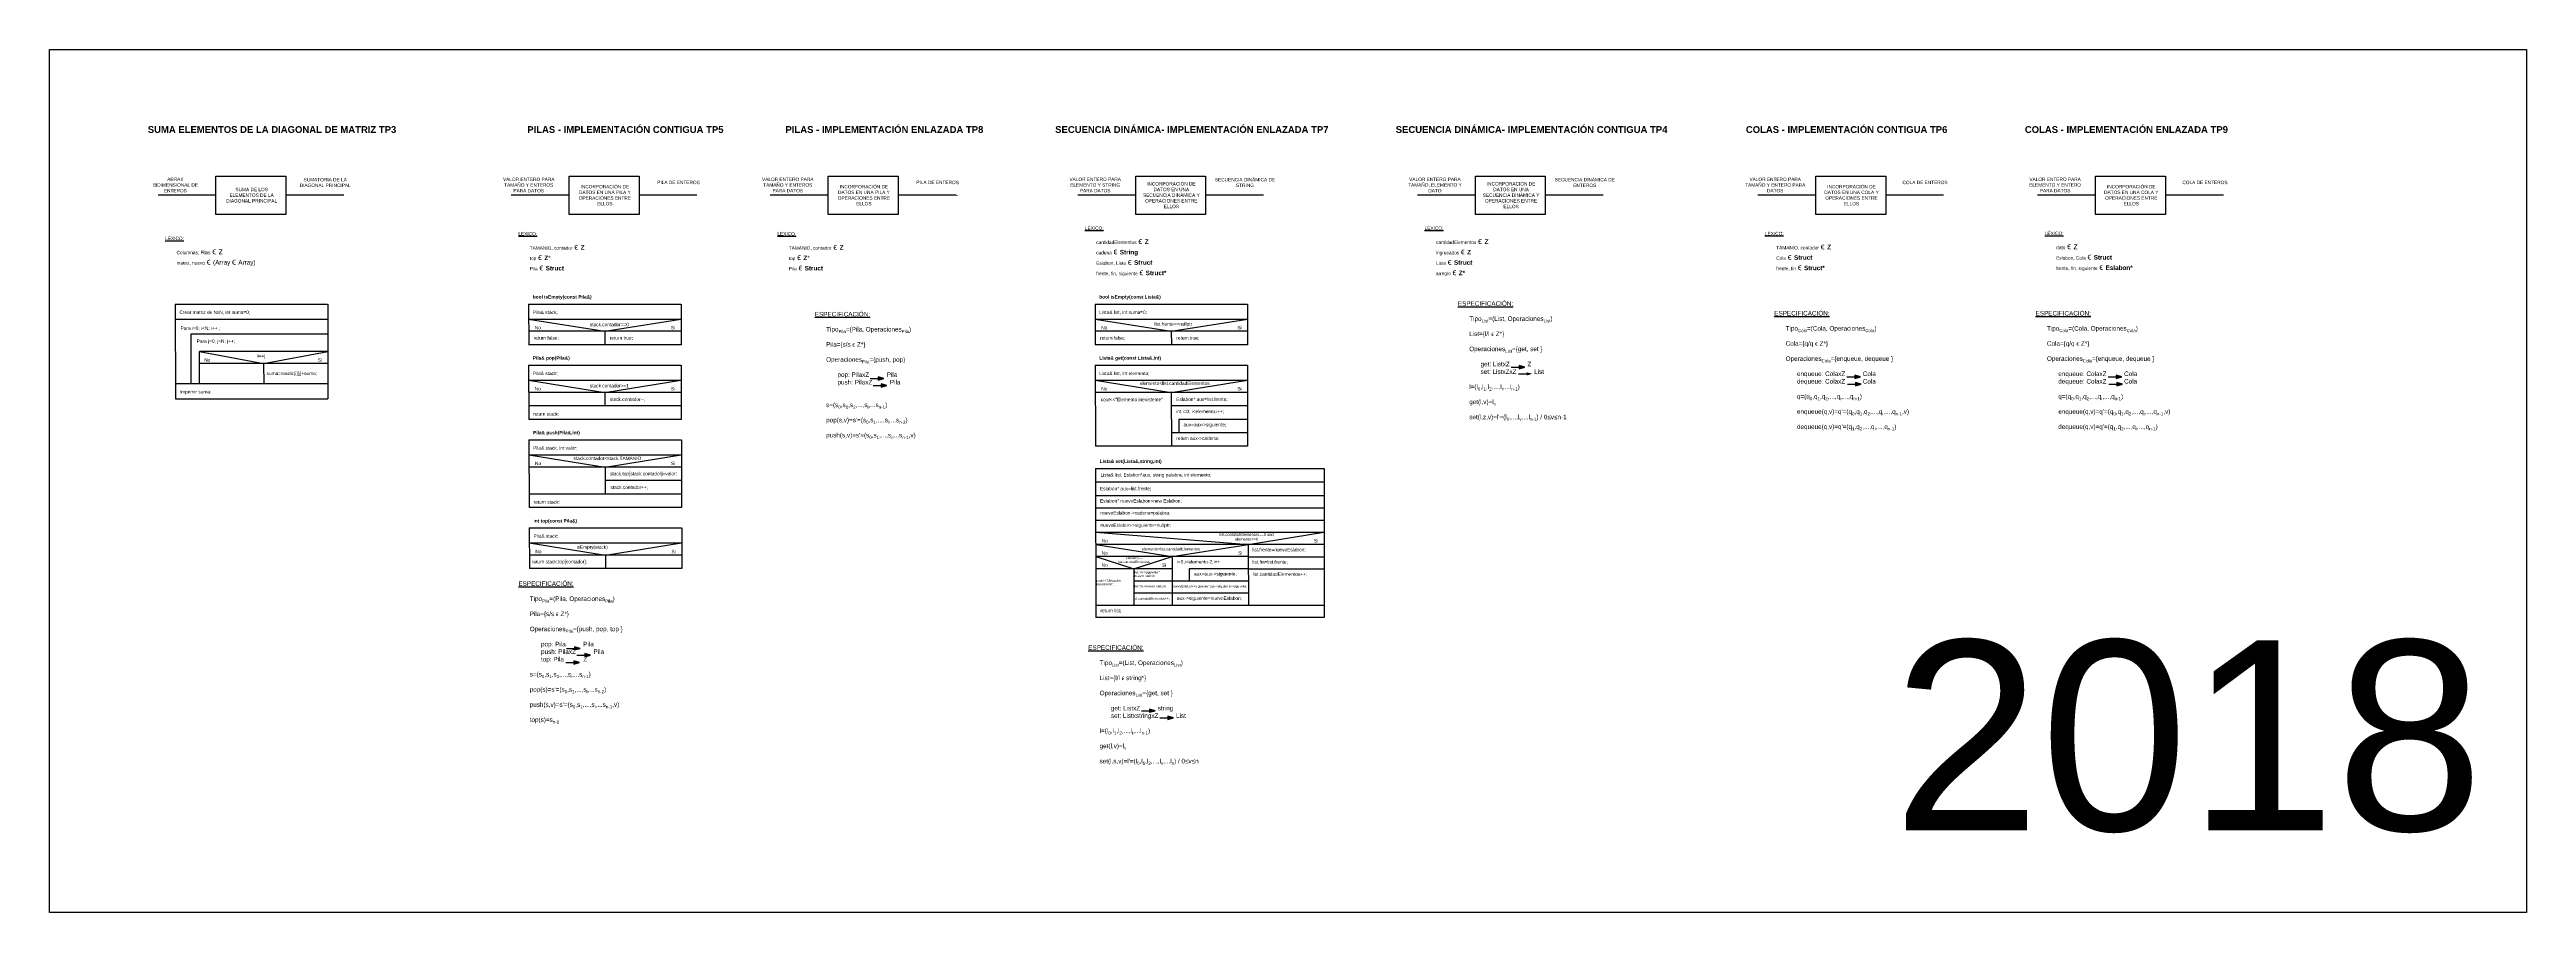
# Model space of a CAD drawing. Header units: millimetres. Extents: x 9955 to 14518, y 1647 to 2409.
# Drawn here: x 9955 to 12141, y 1647 to 2409 of the extents above; entities that cross this region are included whole.
import ezdxf

# ---------------------------------------------------------------- set-up
doc = ezdxf.new("R2010")
doc.units = ezdxf.units.MM
doc.styles.get("Standard").update_dxf_attribs({"font": 'arial.ttf'})

msp = doc.modelspace()

# ---------------------------------------------------------------- hatches: boundary and pattern name
h = msp.add_hatch(color=256)
h.dxf.hatch_style = 1
h.paths.add_polyline_path([(11251.6, 2129.6), (11251.6, 2126.7), (11256.7, 2128.2)])
h = msp.add_hatch(color=256)
h.dxf.hatch_style = 1
h.paths.add_polyline_path([(11258.2, 2123.7), (11258.2, 2120.8), (11263.2, 2122.3)])
h = msp.add_hatch(color=256)
h.dxf.hatch_style = 1
h.paths.add_polyline_path([(11547.8, 2121.1), (11547.8, 2118.2), (11552.8, 2119.6)])
h = msp.add_hatch(color=256)
h.dxf.hatch_style = 1
h.paths.add_polyline_path([(11778.4, 2121.1), (11778.4, 2118.2), (11783.4, 2119.6)])
h = msp.add_hatch(color=256)
h.dxf.hatch_style = 1
h.paths.add_polyline_path([(10685.9, 2119.5), (10685.9, 2116.6), (10691, 2118.1)])
h = msp.add_hatch(color=256)
h.dxf.hatch_style = 1
h.paths.add_polyline_path([(10688.6, 2113.5), (10688.6, 2110.6), (10693.6, 2112)])
h = msp.add_hatch(color=256)
h.dxf.hatch_style = 1
h.paths.add_polyline_path([(11548.4, 2114.7), (11548.4, 2111.8), (11553.5, 2113.2)])
h = msp.add_hatch(color=256)
h.dxf.hatch_style = 1
h.paths.add_polyline_path([(11779, 2114.7), (11779, 2111.8), (11784.1, 2113.2)])
h = msp.add_hatch(color=256)
h.dxf.hatch_style = 1
h.paths.add_polyline_path([(10418.1, 1881.3), (10418.1, 1878.5), (10423.1, 1879.9)])
h = msp.add_hatch(color=256)
h.dxf.hatch_style = 1
h.paths.add_polyline_path([(10417.5, 1868.9), (10417.5, 1866.1), (10422.5, 1867.5)])
h = msp.add_hatch(color=256)
h.dxf.hatch_style = 1
h.paths.add_polyline_path([(10427, 1875.3), (10427, 1872.4), (10432.1, 1873.8)])
h = msp.add_hatch(color=256)
h.dxf.hatch_style = 1
h.paths.add_polyline_path([(10925.5, 1826.4), (10925.5, 1823.5), (10930.5, 1824.9)])
h = msp.add_hatch(color=256)
h.dxf.hatch_style = 1
h.paths.add_polyline_path([(10941.6, 1820.1), (10941.6, 1817.2), (10946.6, 1818.6)])

# ---------------------------------------------------------------- linework, layer by layer
for p, q in [((10101.6, 2279.9), (10050.5, 2279.9)), ((10214.4, 2279.9), (10163.3, 2279.9)), ((10163.3, 2279.9), (10163.3, 2269)), ((10413.3, 2279.9), (10362.2, 2279.9)), ((10526.1, 2279.9), (10475, 2279.9)), ((10475, 2279.9), (10475, 2269)), ((10641.9, 2279.9), (10590.8, 2279.9)), ((10754.7, 2279.9), (10703.6, 2279.9)), ((10703.6, 2279.9), (10703.6, 2269)), ((10913.3, 2279.9), (10862.1, 2279.9)), ((11026.1, 2279.9), (10974.9, 2279.9)), ((10974.9, 2279.9), (10974.9, 2269)), ((11213, 2279.9), (11161.9, 2279.9)), ((11325.8, 2279.9), (11274.7, 2279.9)), ((11274.7, 2279.9), (11274.7, 2269)), ((11513.4, 2279.9), (11462.3, 2279.9)), ((11626.2, 2279.9), (11575.1, 2279.9)), ((11575.1, 2279.9), (11575.1, 2269)), ((11760.3, 2279.9), (11709.2, 2279.9)), ((11873.1, 2279.9), (11822, 2279.9)), ((11822, 2279.9), (11822, 2269)), ((10065.7, 2183.9), (10200.1, 2183.9)), ((10065.7, 2183.9), (10066, 2100.2)), ((10065.7, 2170.6), (10200.1, 2170.6)), ((10200.4, 2183.9), (10200.4, 2100.2)), ((10377.5, 2183.9), (10511.8, 2183.9)), ((10377.5, 2183.9), (10377.6, 2148)), ((10377.5, 2170.6), (10511.8, 2170.6)), ((10377.5, 2170.6), (10444.7, 2159.9)), ((10444.7, 2159.9), (10511.8, 2170.6)), ((10512.1, 2183.9), (10512.1, 2148)), ((10877.4, 2183.9), (11011.8, 2183.9)), ((10877.4, 2183.9), (10877.5, 2148)), ((10877.4, 2170.6), (11011.8, 2170.6)), ((10877.4, 2170.6), (10944.6, 2159.9)), ((10944.6, 2159.9), (11011.8, 2170.6)), ((11012, 2183.9), (11012, 2148)), ((10200.1, 2157.4), (10079.4, 2157.4)), ((10079.4, 2157.4), (10079.4, 2113.5)), ((10511.8, 2159.9), (10377.5, 2159.9)), ((10512.1, 2148), (10377.5, 2148)), ((10444.7, 2159.9), (10444.8, 2148)), ((11012, 2148), (10877.4, 2148)), ((11011.8, 2159.9), (10877.5, 2159.9)), ((10944.6, 2159.9), (10944.7, 2148)), ((10200.4, 2142), (10087.1, 2142)), ((10087.1, 2113.5), (10087.1, 2142)), ((10087.1, 2142), (10143.7, 2131.3)), ((10200.4, 2131.3), (10087.1, 2131.3)), ((10143.7, 2131.3), (10200.4, 2142)), ((10143.7, 2131.3), (10143.9, 2113.5)), ((10377.5, 2129.9), (10511.8, 2129.9)), ((10377.5, 2129.9), (10377.8, 2082.1)), ((10512.1, 2129.9), (10512.1, 2082.1)), ((10877.4, 2129.9), (11012, 2129.9)), ((10877.4, 2129.9), (10877.7, 2058.4)), ((11012, 2129.9), (11012, 2058.4)), ((11244.6, 2128.2), (11251.6, 2128.2)), ((11251.1, 2122.3), (11258.2, 2122.3)), ((10200.4, 2113.5), (10065.7, 2113.5)), ((10066, 2100.2), (10200.4, 2100.2)), ((10377.5, 2116.6), (10511.8, 2116.6)), ((10377.5, 2116.6), (10444.7, 2105.9)), ((10511.8, 2105.9), (10377.5, 2105.9)), ((10444.7, 2105.9), (10511.8, 2116.6)), ((10444.7, 2105.9), (10444.8, 2094)), ((10678.9, 2118.1), (10685.9, 2118.1)), ((10681.5, 2112), (10688.6, 2112)), ((10877.4, 2116.6), (11011.8, 2116.6)), ((10877.4, 2116.6), (10944.6, 2105.9)), ((11011.8, 2105.9), (10877.5, 2105.9)), ((10944.6, 2105.9), (11011.8, 2116.6)), ((10944.6, 2105.9), (10944.7, 2058.4)), ((11540.8, 2119.6), (11547.8, 2119.6)), ((11541.4, 2113.2), (11548.4, 2113.2)), ((11771.3, 2119.6), (11778.4, 2119.6)), ((11772, 2113.2), (11779, 2113.2)), ((10512.1, 2094), (10377.5, 2094)), ((10512.1, 2082.1), (10377.8, 2082.1)), ((11012, 2094), (10944.6, 2094)), ((11012, 2082.1), (10951.2, 2082.1)), ((10951.2, 2082.1), (10951.2, 2070.2)), ((10377.8, 2064), (10512.1, 2064)), ((10377.8, 2064), (10378.1, 2004.3)), ((10512.4, 2064), (10512.5, 2004.3)), ((11012, 2058.4), (10877.7, 2058.4)), ((11012, 2070.2), (10944.7, 2070.2)), ((10377.8, 2050.7), (10512.1, 2050.7)), ((10377.8, 2050.7), (10445, 2040)), ((10512.1, 2040), (10377.8, 2040)), ((10445, 2040), (10512.1, 2050.7)), ((10445, 2040), (10445.1, 2016.2)), ((10877.7, 2038.8), (11079.5, 2038.8)), ((10877.7, 2038.8), (10878.1, 1907.1)), ((11079.5, 2038.8), (11079.6, 1907.1)), ((10512.4, 2016.2), (10378, 2016.2)), ((10512.4, 2028.1), (10445.1, 2028.1)), ((10877.8, 2026.8), (11079.5, 2026.8)), ((10878, 2014.8), (11079.5, 2014.8)), ((10512.5, 2004.3), (10378.1, 2004.3)), ((10878, 2004), (11079.5, 2004)), ((10878, 1993.2), (11079.5, 1993.2)), ((10378.1, 1986.2), (10512.5, 1986.2)), ((10378.1, 1986.2), (10378.3, 1950.3)), ((10378.1, 1973), (10512.5, 1973)), ((10378.1, 1973), (10445.3, 1962.2)), ((10445.3, 1962.2), (10512.5, 1973)), ((10512.7, 1986.2), (10512.8, 1950.3)), ((10878.1, 1982.4), (11079.4, 1982.4)), ((10878.1, 1982.4), (11012.5, 1971.6)), ((10878.1, 1971.6), (10945.4, 1960.9)), ((11079.5, 1971.6), (10878.2, 1971.6)), ((10945.4, 1960.9), (11012.5, 1971.6)), ((11012.5, 1971.6), (11079.4, 1982.4)), ((11012.5, 1971.6), (11012.7, 1917.9)), ((10512.5, 1962.2), (10378.2, 1962.2)), ((10512.8, 1950.3), (10378.3, 1950.3)), ((10445.4, 1962.2), (10445.4, 1950.3)), ((11012.5, 1960.9), (10878.2, 1960.9)), ((10878.2, 1960.9), (10911.7, 1950.1)), ((10945.3, 1950.1), (10878.2, 1950.1)), ((10911.7, 1950.1), (10945.4, 1960.9)), ((10911.7, 1950.1), (10911.7, 1917.9)), ((10945.4, 1960.9), (10945.3, 1917.9)), ((11012.6, 1950.1), (10960.4, 1950.1)), ((10960.4, 1950.1), (10960.4, 1939.4)), ((11012.6, 1960.8), (11079.8, 1960.8)), ((11012.6, 1950), (11079.8, 1950)), ((10945.3, 1939.4), (10911.7, 1939.4)), ((10945.3, 1928.6), (10911.7, 1928.6)), ((11012.6, 1939.4), (10945.3, 1939.4)), ((11012.6, 1928.6), (10945.3, 1928.6)), ((11079.6, 1917.9), (10878, 1917.9)), ((11079.6, 1907.1), (10878, 1907.1)), ((10411, 1879.9), (10418.1, 1879.9)), ((10410.4, 1867.5), (10417.5, 1867.5)), ((10420, 1873.8), (10427, 1873.8)), ((10918.4, 1824.9), (10925.5, 1824.9)), ((10934.5, 1818.6), (10941.6, 1818.6))]:
    msp.add_line(p, q)
for points in [[(9954.8, 2408.6), (12140.5, 2408.6), (12140.5, 1646.8), (9954.8, 1646.8)], [(10101.6, 2296.8), (10163.3, 2296.8), (10163.3, 2263), (10101.6, 2263)], [(10413.3, 2296.8), (10475, 2296.8), (10475, 2263), (10413.3, 2263)], [(10641.9, 2296.8), (10703.6, 2296.8), (10703.6, 2263), (10641.9, 2263)], [(10913.3, 2296.8), (10974.9, 2296.8), (10974.9, 2263), (10913.3, 2263)], [(11213, 2296.8), (11274.7, 2296.8), (11274.7, 2263), (11213, 2263)], [(11513.4, 2296.8), (11575.1, 2296.8), (11575.1, 2263), (11513.4, 2263)], [(11760.3, 2296.8), (11822, 2296.8), (11822, 2263), (11760.3, 2263)], [(11251.6, 2129.6), (11251.6, 2126.7), (11256.7, 2128.2)], [(11547.8, 2121.1), (11547.8, 2118.2), (11552.8, 2119.6)], [(11778.4, 2121.1), (11778.4, 2118.2), (11783.4, 2119.6)], [(10685.9, 2119.5), (10685.9, 2116.6), (10691, 2118.1)], [(10688.6, 2113.5), (10688.6, 2110.6), (10693.6, 2112)], [(11548.4, 2114.7), (11548.4, 2111.8), (11553.5, 2113.2)], [(11779, 2114.7), (11779, 2111.8), (11784.1, 2113.2)], [(10418.1, 1881.3), (10418.1, 1878.5), (10423.1, 1879.9)], [(10417.5, 1868.9), (10417.5, 1866.1), (10422.5, 1867.5)], [(10427, 1875.3), (10427, 1872.4), (10432.1, 1873.8)], [(10925.5, 1826.4), (10925.5, 1823.5), (10930.5, 1824.9)], [(10941.6, 1820.1), (10941.6, 1817.2), (10946.6, 1818.6)]]:
    msp.add_lwpolyline(points, close=True)
for points in [[(10099.1, 2280.3), (10099.1, 2279.5), (10101.6, 2279.9)], [(10211.9, 2280.3), (10211.9, 2279.5), (10214.4, 2279.9)], [(10410.8, 2280.3), (10410.8, 2279.5), (10413.3, 2279.9)], [(10523.6, 2280.3), (10523.6, 2279.5), (10526.1, 2279.9)], [(10639.4, 2280.3), (10639.4, 2279.5), (10641.9, 2279.9)], [(10754.7, 2280.3), (10754.7, 2279.5), (10757.2, 2279.9)], [(10910.8, 2280.3), (10910.8, 2279.5), (10913.3, 2279.9)], [(11023.6, 2280.3), (11023.6, 2279.5), (11026.1, 2279.9)], [(11210.5, 2280.3), (11210.5, 2279.5), (11213, 2279.9)], [(11323.3, 2280.3), (11323.3, 2279.5), (11325.8, 2279.9)], [(11510.9, 2280.3), (11510.9, 2279.5), (11513.4, 2279.9)], [(11623.7, 2280.3), (11623.7, 2279.5), (11626.2, 2279.9)], [(11757.8, 2280.3), (11757.8, 2279.5), (11760.3, 2279.9)], [(11870.6, 2280.3), (11870.6, 2279.5), (11873.1, 2279.9)]]:
    msp.add_solid(points)

# ---------------------------------------------------------------- texts
for s, width, heights, insert, char_height, attachment_point in [('{\\fArial|b1|i0|c0|p34;\\H1.2x;SUMA ELEMENTOS DE LA DIAGONAL DE MATRIZ TP3}', 235.506, [0], (10151.1, 2337.9), 5, 5), ('{\\fArial|b1|i0|c0|p34;\\H1.2x;PILAS - IMPLEMENTACIÓN CONTIGUA TP5}', 235.506, [0], (10462.9, 2337.9), 5, 5), ('{\\fArial|b1|i0|c0|p34;\\H1.2x;PILAS - IMPLEMENTACIÓN ENLAZADA TP8}', 235.506, [0], (10691.5, 2337.9), 5, 5), ('{\\fArial|b1|i0|c0|p34;\\H1.2x;SECUENCIA DINÁMICA- IMPLEMENTACIÓN ENLAZADA TP7}', 251.373, [0], (10962.8, 2337.9), 5, 5), ('{\\fArial|b1|i0|c0|p34;\\H1.2x;SECUENCIA DINÁMICA- IMPLEMENTACIÓN CONTIGUA TP4}', 251.373, [0], (11262.6, 2337.9), 5, 5), ('{\\fArial|b1|i0|c0|p34;\\H1.2x;COLAS - IMPLEMENTACIÓN CONTIGUA TP6}', 251.373, [0], (11540.6, 2337.9), 5, 5), ('{\\fArial|b1|i0|c0|p34;\\H1.2x;COLAS - IMPLEMENTACIÓN ENLAZADA TP9}', 251.373, [0], (11787.5, 2337.9), 5, 5), ('{\\H1.2x;ARRAY \\PBIDIMENSIONAL DE ENTEROS}', 54.926, [0], (10065.8, 2289), 2.5, 5), ('{\\H1.2x;SUMATORIA DE LA DIAGONAL PRINCIPAL}', 54.025, [0], (10198, 2291.2), 2.5, 5), ('{\\H1.2x;VALOR ENTERO PARA TAMAÑO Y ENTEROS PARA DATOS}', 54.926, [0], (10377.6, 2289), 2.5, 5), ('{\\H1.2x;VALOR ENTERO PARA TAMAÑO Y ENTEROS PARA DATOS}', 54.926, [0], (10606.2, 2289), 2.5, 5), ('{\\H1.2x;VALOR ENTERO PARA ELEMENTO Y STRING PARA DATOS}', 54.926, [0], (10877.5, 2289), 2.5, 5), ('{\\H1.2x;SECUENCIA DINÁMICA DE STRING}', 54.025, [0], (11009.7, 2291.2), 2.5, 5), ('{\\H1.2x;VALOR ENTERO PARA TAMAÑO, ELEMENTO Y DATO}', 54.926, [0], (11177.3, 2289), 2.5, 5), ('{\\H1.2x;SECUENCIA DINÁMICA DE ENTEROS}', 54.025, [0], (11309.5, 2291.2), 2.5, 5), ('{\\H1.2x;VALOR ENTERO PARA TAMAÑO Y ENTERO PARA DATOS}', 54.926, [0], (11477.6, 2289), 2.5, 5), ('{\\H1.2x;VALOR ENTERO PARA ELEMENTO Y ENTERO PARA DATOS}', 54.926, [0], (11724.6, 2289), 2.5, 5), ('{\\H1.2x;SUMA DE LOS ELEMENTOS DE LA DIAGONAL PRINCIPAL}', 55.452, [0], (10133.1, 2280), 2.5, 5), ('{\\H1.2x;INCORPORACIÓN DE DATOS EN UNA PILA Y OPERACIONES ENTRE ELLOS}', 55.452, [0], (10444.8, 2280), 2.5, 5), ('{\\H1.2x;PILA DE ENTEROS}', 54.025, [0], (10509.8, 2291.2), 2.5, 5), ('{\\H1.2x;INCORPORACIÓN DE DATOS EN UNA PILA Y OPERACIONES ENTRE ELLOS}', 55.452, [0], (10673.4, 2280), 2.5, 5), ('{\\H1.2x;PILA DE ENTEROS}', 54.025, [0], (10738.4, 2291.2), 2.5, 5), ('{\\H1.2x;INCORPORACIÓN DE DATOS EN UNA SECUENCIA DINÁMICA Y OPERACIONES ENTRE ELLOS}', 55.452, [0], (10944.7, 2280), 2.5, 5), ('{\\H1.2x;INCORPORACIÓN DE DATOS EN UNA SECUENCIA DINÁMICA Y OPERACIONES ENTRE ELLOS}', 55.452, [0], (11244.5, 2280), 2.5, 5), ('{\\H1.2x;INCORPORACIÓN DE DATOS EN UNA COLA Y OPERACIONES ENTRE ELLOS}', 55.452, [0], (11544.9, 2280), 2.5, 5), ('{\\H1.2x;COLA DE ENTEROS}', 54.025, [0], (11609.8, 2291.2), 2.5, 5), ('{\\H1.2x;INCORPORACIÓN DE DATOS EN UNA COLA Y OPERACIONES ENTRE ELLOS}', 55.452, [0], (11791.8, 2280), 2.5, 5), ('{\\H1.2x;COLA DE ENTEROS}', 54.025, [0], (11856.8, 2291.2), 2.5, 5), ('\\pxql;{\\fArial|b1|i0|c0|p34;\\H1.2x;\\C215;\\c10507177;bool isEmpty(const Pila&)}', 70.329, [0], (10416.4, 2189.8), 2.5, 5), ('\\pxql;{\\fArial|b1|i0|c0|p34;\\H1.2x;\\C215;\\c10507177;bool isEmpty(const Lista&)}', 70.329, [0], (10916.3, 2189.8), 2.5, 5), ('\\pxql;{\\H1.2x;Crear matriz de NxN, int suma=0;}', 70.329, [0], (10104.6, 2176.4), 2.5, 5), ('\\pxql;{\\H1.2x;Pila& stack;}', 70.329, [0], (10416.4, 2176.4), 2.5, 5), ('{\\H1.2x;No}', 11.462, [0], (10382.9, 2163.1), 2.5, 4), ('\\pxql;{\\H1.2x;stack.contador==0}', 51.68, [0], (10457.4, 2165.8), 2.5, 5), ('{\\H1.2x;Si}', 11.462, [0], (10503, 2163.1), 2.5, 4), ('\\pxql;{\\H1.2x;Lista& list, int suma=0;}', 70.329, [0], (10916.3, 2176.4), 2.5, 5), ('{\\H1.2x;No}', 11.462, [0], (10882.8, 2163.1), 2.5, 4), ('\\pxql;{\\H1.2x;list.frente==nullptr}', 51.68, [0], (10955.6, 2165.8), 2.5, 5), ('{\\H1.2x;Si}', 11.462, [0], (11002.9, 2163.1), 2.5, 4), ('\\pxql;{\\H1.2x;return false;}', 51.68, [0], (10407.8, 2153.7), 2.5, 5), ('\\pxql;{\\H1.2x;return true;}', 51.68, [0], (10475, 2153.7), 2.5, 5), ('\\pxql;{\\H1.2x;return false;}', 51.68, [0], (10907.7, 2153.7), 2.5, 5), ('\\pxql;{\\H1.2x;return true;}', 51.68, [0], (10974.9, 2153.7), 2.5, 5), ('{\\H1.2x;No}', 11.462, [0], (10091.2, 2134.5), 2.5, 4), ('{\\H1.2x;i==j}', 93.857, [0], (10141.6, 2137.6), 2.5, 5), ('{\\H1.2x;suma=matriz[i][j]+suma;}', 55.262, [13.3], (10146.3, 2122.2), 2.5, 4), ('{\\H1.2x;Si}', 11.462, [0], (10191.5, 2134.5), 2.5, 4), ('\\pxql;{\\fArial|b1|i0|c0|p34;\\H1.2x;\\C215;\\c10507177;Pila& pop(Pila&)}', 70.329, [0], (10416.4, 2135.8), 2.5, 5), ('\\pxql;{\\H1.2x;Pila& stack;}', 70.329, [0], (10416.4, 2122.4), 2.5, 5), ('\\pxql;{\\fArial|b1|i0|c0|p34;\\H1.2x;\\C215;\\c10507177;Lista& get(const Lista&,int)}', 70.329, [0], (10916.3, 2135.8), 2.5, 5), ('\\pxql;{\\H1.2x;Lista& list, int elemento;}', 70.329, [0], (10916.3, 2122.4), 2.5, 5), ('\\pxql;{\\H1.2x;Imprimir suma;}', 70.329, [0], (10104.9, 2106), 2.5, 5), ('{\\H1.2x;No}', 11.462, [0], (10382.9, 2109.1), 2.5, 4), ('\\pxql;{\\H1.2x;stack.contador>=1}', 51.68, [0], (10457.4, 2111.8), 2.5, 5), ('\\pxql;{\\H1.2x;stack.contador--;}', 51.68, [0], (10475, 2099.6), 2.5, 5), ('{\\H1.2x;Si}', 11.462, [0], (10503, 2109.1), 2.5, 4), ('\\pxql;{\\H1.2x;cout<<"Elemento inexistente"}', 57.943, [0], (10911.5, 2099.6), 2.5, 5), ('{\\H1.2x;No}', 11.462, [0], (10882.8, 2109.1), 2.5, 4), ('\\pxql;{\\H1.2x;elemento<list.cantidadElementos}', 51.68, [0], (10942.7, 2113.9), 2.5, 5), ('\\pxql;{\\H1.2x;Eslabon* aux=list.frente;}', 51.68, [0], (10974.9, 2099.6), 2.5, 5), ('{\\H1.2x;Si}', 11.462, [0], (11002.9, 2109.1), 2.5, 4), ('\\pxql;{\\H1.2x;return stack;}', 70.329, [0], (10416.6, 2086.5), 2.5, 5), ('\\pxql;{\\H1.2x;int i=0; i<elemento;i++;}', 51.68, [0], (10974.9, 2088.8), 2.5, 5), ('\\pxql;{\\H1.2x;aux=aux->siguiente;}', 51.68, [0], (10981.3, 2077), 2.5, 5), ('\\pxql;{\\fArial|b1|i0|c0|p34;\\H1.2x;\\C215;\\c10507177;Pila& push(Pila&,int)}', 70.329, [0], (10416.7, 2069.9), 2.5, 5), ('\\pxql;{\\H1.2x;Pila& stack, int valor;}', 70.329, [0], (10416.7, 2056.5), 2.5, 5), ('\\pxql;{\\H1.2x;return aux->cadena;}', 51.68, [0], (10974.9, 2065.1), 2.5, 5), ('{\\H1.2x;No}', 11.462, [0], (10383.2, 2043.2), 2.5, 4), ('\\pxql;{\\H1.2x;stack.contador<stack.TAMANIO}', 51.68, [0], (10443, 2047.7), 2.5, 5), ('\\pxql;{\\H1.2x;stack.top[stack.contador]=valor;}', 51.68, [0], (10475.2, 2033.7), 2.5, 5), ('{\\H1.2x;Si}', 11.462, [0], (10503.2, 2043.2), 2.5, 4), ('\\pxql;{\\fArial|b1|i0|c0|p34;\\H1.2x;\\C215;\\c10507177;Lista& set(Lista&,string,int)}', 70.329, [0], (10916.6, 2044.7), 2.5, 5), ('\\pxql;{\\H1.2x;Lista& list, Eslabon*aux, string palabra, int elemento;}', 123.556, [0], (10944, 2032.7), 2.5, 5), ('\\pxql;{\\H1.2x;stack.contador++;}', 51.68, [0], (10475.5, 2021.9), 2.5, 5), ('\\pxql;{\\H1.2x;Eslabon* aux=list.frente;}', 76.282, [0], (10919.9, 2020.7), 2.5, 5), ('\\pxql;{\\H1.2x;Eslabon* nuevoEslabon=new Eslabon;}', 76.282, [0], (10919.9, 2009.9), 2.5, 5), ('\\pxql;{\\H1.2x;return stack;}', 70.329, [0], (10417, 2008.8), 2.5, 5), ('\\pxql;{\\fArial|b1|i0|c0|p34;\\H1.2x;\\C215;\\c10507177;int top(const Pila&)}', 70.329, [0], (10417, 1992.1), 2.5, 5), ('\\pxql;{\\H1.2x;nuevoEslabon->cadena=palabra;}', 124.797, [2.11], (10944.4, 1999.1), 2.5, 5), ('\\pxql;{\\H1.2x;nuevoEslabon->siguiente=nullptr;}', 132.238, [2.11], (10948.3, 1988.3), 2.5, 5), ('\\pxql;{\\H1.2x;Pila& stack;}', 70.329, [0], (10417, 1978.8), 2.5, 5), ('\\pxqj;{\\H1.2x;isEmpty(stack)}', 51.68, [0], (10445.7, 1968.9), 2.5, 5), ('{\\H1.2x;No}', 11.462, [0], (10883.2, 1974.9), 2.5, 4), ('elemento<list.cantidadElementos', 51.68, [0], (10944.2, 1967.7), 2.5, 5), ('list.cantidadElementos==0 and elemento==0', 51.68, [0], (11011.1, 1978.4), 2.5, 5), ('\\pxql;{\\H1.2x;list.frente=nuevoEslabon;}', 76.282, [0], (11054.2, 1966.8), 2.5, 5), ('{\\H1.2x;Si}', 11.462, [0], (11070.5, 1974.9), 2.5, 4), ('\\pxql;{\\H1.2x;return stack.top[contador];}', 61.196, [0], (10411, 1956), 2.5, 5), ('{\\H1.2x;No}', 11.462, [0], (10383.5, 1965.4), 2.5, 4), ('{\\H1.2x;Si}', 11.462, [0], (10503.6, 1965.4), 2.5, 4), ('{\\H1.2x;No}', 11.462, [0], (10883.2, 1964.1), 2.5, 4), ('{\\H1.2x;No}', 11.462, [0], (10883.2, 1953.4), 2.5, 4), ('elemento==\\Plist.cantidadElementos', 51.68, [0], (10912, 1958), 2, 5), ('\\pxqj;list.fin->siguiente=\\PnuevoEslabon;', 34.057, [0], (10929.2, 1945.3), 2, 5), ('{\\H1.2x;Si}', 11.462, [0], (10936.4, 1953.4), 2.5, 4), ('\\pxql;{\\H1.2x;i=0;i<elemento-2;i++}', 132.238, [0], (11015.7, 1956.1), 2.5, 5), ('\\pxql;{\\H1.2x;aux=aux->siguiente;}', 132.238, [0], (11030.8, 1945.3), 2.5, 5), ('{\\H1.2x;Si}', 11.462, [0], (11003.7, 1964.1), 2.5, 4), ('\\pxql;{\\H1.2x;list.fin=list.frente;}', 124.797, [2.11], (11078.6, 1956), 2.5, 5), ('\\pxql;{\\H1.2x;list.cantidadElementos++;}', 132.238, [2.11], (11082.6, 1945.2), 2.5, 5), ('\\pxqj;cout<<"Ubicación inexistente";', 34.057, [0], (10895.6, 1938), 2, 5), ('\\pxqj;list.cantidadElementos++;', 34.057, [0], (10928.2, 1923.8), 2, 5), ('\\pxqj;list.fin->nuevoEslabon;', 34.057, [0], (10929.2, 1934.5), 2, 5), ('\\pxql;nuevoEslabon->siguiente=aux->siguiente->siguiente;', 34.057, [0], (10962.7, 1934.5), 2, 5), ('\\pxql;{\\H1.2x;aux->siguiente=nuevoEslabon;}', 132.238, [0], (11015.7, 1923.8), 2.5, 5), ('\\pxql;{\\H1.2x;return list;}', 132.238, [2.11], (10948.3, 1913), 2.5, 5), ('\\pxqc;2018', 45.276, [12.2], (11819.3, 1886.9), 167.74, 1)]:
    msp.add_mtext_dynamic_manual_height_columns(s, width=width, gutter_width=12.5, heights=heights, dxfattribs=dict(insert=insert, char_height=char_height, attachment_point=attachment_point))
at = {"char_height": 2.5}
for s, insert, width, attachment_point in [('{\\H1.2x;\\LLÉXICO:\\P\\P\\l^IcantidadElementos\\H1.33333x; \\H1.375x;ϵ z\\H0.72727x;\\P\\H0.75x;^Icadena\\H1.33333x; \\H1.375x;ϵ \\fArial|b1|i0|c0|p34;\\H0.72727x;String\\fArial|b0|i0|c0|p34;\\H1.37499x; \\H0.72727x;\\P^I\\H0.75001x;Eslabon, Lista\\H1.33333x; \\H1.375x;ϵ \\fArial|b1|i0|c0|p34;\\H0.72728x;Struct\\fArial|b0|i0|c0|p34;\\H0.99998x;\\P^I\\H0.75001x;frente, fin, siguiente\\H1.33333x; \\H1.375x;ϵ \\fArial|b1|i0|c0|p34;\\H0.72728x;Struct*\\fArial|b0|i0|c0|p34;\\H0.99998x;\\P^I}', (10868.4, 2226.6), 160.767, 4), ('{\\H1.2x;\\LLÉXICO:\\P\\P\\l^IcantidadElementos\\H1.33333x; \\H1.375x;ϵ z\\H0.72727x;\\P\\H0.75x;^Iingresados\\H1.33333x; \\H1.375x;ϵ \\fArial|b1|i0|c0|p34;\\H0.72727x;Z\\fArial|b0|i0|c0|p34;\\H1.37499x; \\H0.72727x;\\P^I\\H0.75001x;Lista\\H1.33333x; \\H1.375x;ϵ \\fArial|b1|i0|c0|p34;\\H0.72728x;Struct\\fArial|b0|i0|c0|p34;\\H0.99998x;\\P^I\\H0.75001x;arreglo\\H1.33333x; \\H1.375x;ϵ \\fArial|b1|i0|c0|p34;\\H0.72728x;Z*\\fArial|b0|i0|c0|p34;\\H0.99998x;\\P^I}', (11168.2, 2226.6), 160.767, 4), ('{\\H1.2x;\\LLÉXICO:\\P\\P\\l^IColumnas, Filas\\H1.33333x; \\H1.375x;ϵ z\\H0.72727x;\\P\\H0.75x;^Imatriz, nuevo\\H1.33333x; \\H1.375x;ϵ \\H0.72727x;(Array \\H1.375x;ϵ \\H0.72727x;Array)\\H1.375x; \\H0.72727x;\\P^I}', (10056.8, 2226.6), 160.767, 4), ('{\\H1.2x;\\LLÉXICO:\\P\\P\\l^ITAMANIO, contador\\H1.33333x; \\H1.375x;ϵ z\\H0.72727x;\\P\\H0.75x;^Itop\\H1.33333x; \\H1.375x;ϵ \\fArial|b1|i0|c0|p34;\\H0.72727x;Z\\fArial|b0|i0|c0|p34;*\\H1.37499x; \\H0.72727x;\\P^I\\H0.75001x;Pila\\H1.33333x; \\H1.375x;ϵ \\fArial|b1|i0|c0|p34;\\H0.72728x;Struct\\fArial|b0|i0|c0|p34;\\H0.99998x;\\P^I}', (10368.5, 2226.6), 160.767, 4), ('{\\H1.2x;\\LLÉXICO:\\P\\P\\l^ITAMANIO, contador\\H1.33333x; \\H1.375x;ϵ z\\H0.72727x;\\P\\H0.75x;^Itop\\H1.33333x; \\H1.375x;ϵ \\fArial|b1|i0|c0|p34;\\H0.72727x;Z\\fArial|b0|i0|c0|p34;*\\H1.37499x; \\H0.72727x;\\P^I\\H0.75001x;Pila\\H1.33333x; \\H1.375x;ϵ \\fArial|b1|i0|c0|p34;\\H0.72728x;Struct\\fArial|b0|i0|c0|p34;\\H0.99998x;\\P^I}', (10597.1, 2226.6), 160.767, 4), ('{\\H1.2x;\\LLÉXICO:\\P\\P\\l^ITAMANIO, contador\\H1.33333x; \\H1.375x;ϵ z\\H0.72727x;\\P\\H0.99998x;^I\\H0.75001x;Cola\\H1.33333x; \\H1.375x;ϵ \\fArial|b1|i0|c0|p34;\\H0.72728x;Struct\\fArial|b0|i0|c0|p34;\\H0.99998x;\\P^I\\H0.75001x;frente, fin\\H1.33333x; \\H1.375x;ϵ \\fArial|b1|i0|c0|p34;\\H0.72728x;Struct*\\fArial|b0|i0|c0|p34;\\H0.99998x;\\P^I}', (11468.5, 2226.6), 160.767, 4), ('{\\H1.2x;\\LLÉXICO:\\P\\P\\l^Idato\\H1.33333x; \\H1.375x;ϵ z\\H0.72727x;\\P\\H0.75x;^IEslabon, Cola\\H1.33333x; \\H1.375x;ϵ \\fArial|b1|i0|c0|p34;\\H0.72728x;Struct\\fArial|b0|i0|c0|p34;\\H0.99998x;\\P^I\\H0.75001x;frente, fin, siguiente\\H1.33333x; \\H1.375x;ϵ \\fArial|b1|i0|c0|p34;\\H0.72728x;Eslabon*\\fArial|b0|i0|c0|p34;\\H0.99998x;\\P^I}', (11715.5, 2226.6), 160.767, 4), ("\\A1;{\\H1.6x;\\LESPECIFICACIÓN:\\P\\l\\P^ITipo\\H0.7x;\\S^ List;\\H1.42857x;=(List, Operaciones\\H0.7x;\\S^ List;\\H1.42857x;)\\P^I\\L\\P\\l^IList=\\{l/l ϵ Z*\\}^I\\P\\P^IOperaciones\\H0.7x;\\S^ List;\\H1.42857x;=\\{get, set \\}\\P^I\\P\\pxl8;get: ListxZ          Z\\Pset: ListxZxZ          List\\P\\H0.99998x;\\P\\pl0;^Il=(l\\H0.7x;\\S^ 0;\\H1.42857x;,l\\H0.7x;\\S^ 1;\\H1.42858x;,l\\H0.7x;\\S^ 2;\\H1.42858x;,...,l\\H0.7x;\\S^ i;\\H1.42858x;,...l\\H0.7x;\\S^ n-1;\\H1.42858x;)\\P\\P^Iget(l,v)=l\\H0.7x;\\S^ v;\\H1.42857x;\\P\\P^Iset(l,z,v)=l'=(\\H0.99998x;l\\H0.7x;\\S^ 0;\\H1.42857x;,\\H1.00001x;...,l\\H0.7x;\\S^ v;\\H1.42858x;,...l\\H0.7x;\\S^ n-1;\\H1.42858x;) / 0≤v≤n-1\\fMS Shell Dlg 2|b0|i0|c0|p0;\\P\\fArial|b0|i0|c0|p34;\\P\\pl4;\\P\\P\\P\\pi-4;^I}", (11197.6, 2116.9), 141.674, 4), ('{\\H1.2x;  Para i=0; i<N; i++ ;}', (10086.7, 2162.3), 120.584, 5), ("\\A1;{\\H1.6x;\\LESPECIFICACIÓN:\\P\\l\\P^ITipo\\H0.7x;\\S^ Pila;\\H1.42857x;=(Pila, Operaciones\\H0.7x;\\S^ Pila;\\H1.42857x;)\\P^I\\L\\P\\l^IPila=\\{s/s ϵ Z*\\}^I\\P\\P^IOperaciones\\H0.7x;\\S^ Pila;\\H1.42857x;=\\{push, pop\\}\\P^I\\P\\pxl8;pop: PilaxZ          Pila\\Ppush: PilaxZ          Pila\\P\\P\\P\\pl0;^Is=(s\\H0.7x;\\S^ 0;\\H1.42857x;,s\\H0.7x;\\S^ 1;\\H1.42857x;,s\\H0.7x;\\S^ 2;\\H1.42857x;,\\H1x;...,s\\H0.7x;\\S^ i;\\H1.42857x;,...s\\H0.7x;\\S^ n-1;\\H1.42857x;)\\P\\P^Ipop(s,v)=s'=(s\\H0.7x;\\S^ 0;\\H1.42857x;,s\\H0.7x;\\S^ 1;\\H1.42857x;,\\H1x;...,s\\H0.7x;\\S^ i;\\H1.42857x;,...s\\H0.7x;\\S^ n-2;\\H1.42857x;)\\P\\pl8;\\P\\pl0;^Ipush(s,v)=s'=(s\\H0.7x;\\S^ 0;\\H1.42857x;,s\\H0.7x;\\S^ 1;\\H1.42857x;,\\H1x;...,s\\H0.7x;\\S^ i;\\H1.42857x;,...s\\H0.7x;\\S^ n-1;\\H1.42857x;,v)\\P^I\\P^I\\H1.00001x;\\P\\pl8;\\P\\pl4;\\H0.99998x;\\P\\P\\P\\P\\pi-4;^I}", (10630.1, 2094.2), 144.057, 4), ("\\A1;{\\H1.6x;\\LESPECIFICACIÓN:\\P\\l\\P^ITipo\\H0.7x;\\S^ Cola;\\H1.42857x;=(Cola, Operaciones\\H0.7x;\\S^ Cola;\\H1.42857x;)\\P^I\\L\\P\\l^ICola=\\{q/q ϵ Z*\\}^I\\P\\P^IOperaciones\\H0.7x;\\S^ Cola;\\H1.42857x;=\\{enqueue, dequeue \\}\\P^I\\P\\pxl8;enqueue: ColaxZ          Cola\\Pdequeue: ColaxZ          Cola\\P\\Pq=(q\\H0.7x;\\S^ 0;\\H1.42857x;,q\\H0.7x;\\S^ 1;\\H1.42857x;,q\\H0.7x;\\S^ 2;\\H1.42857x;,...,q\\H0.7x;\\S^ i;\\H1.42857x;,...,q\\H0.7x;\\S^ n-1;\\H1.42857x;)\\P\\Penqueue(q,v)=q'=\\H1x;(q\\H0.7x;\\S^ 0;\\H1.42857x;,q\\H0.7x;\\S^ 1;\\H1.42857x;,q\\H0.7x;\\S^ 2;\\H1.42857x;,...,q\\H0.7x;\\S^ i;\\H1.42857x;,...,q\\H0.7x;\\S^ n-1;\\H1.42857x;,v\\H1x;)\\P\\Pdequeue(\\H1x;q,v\\H1x;)=q'=(\\H1.00001x;q\\H0.7x;\\S^ 1;\\H1.42857x;,q\\H0.7x;\\S^ 2;\\H1.42857x;,...,q\\H0.7x;\\S^ i;\\H1.42857x;,...,q\\H0.7x;\\S^ n-1;\\H1.42857x;)\\P\\H1x;\\P\\H0.99998x;\\P\\pl4;\\P\\P\\P\\pi-4;^I}", (11476.8, 2105), 141.336, 4), ("\\A1;{\\H1.6x;\\LESPECIFICACIÓN:\\P\\l\\P^ITipo\\H0.7x;\\S^ Cola;\\H1.42857x;=(Cola, Operaciones\\H0.7x;\\S^ Cola;\\H1.42857x;)\\P^I\\L\\P\\l^ICola=\\{q/q ϵ Z*\\}^I\\P\\P^IOperaciones\\H0.7x;\\S^ Cola;\\H1.42857x;=\\{enqueue, dequeue \\}\\P^I\\P\\pxl8;enqueue: ColaxZ          Cola\\Pdequeue: ColaxZ          Cola\\P\\Pq=(q\\H0.7x;\\S^ 0;\\H1.42857x;,q\\H0.7x;\\S^ 1;\\H1.42857x;,q\\H0.7x;\\S^ 2;\\H1.42857x;,...,q\\H0.7x;\\S^ i;\\H1.42857x;,...,q\\H0.7x;\\S^ n-1;\\H1.42857x;)\\P\\Penqueue(q,v)=q'=\\H1x;(q\\H0.7x;\\S^ 0;\\H1.42857x;,q\\H0.7x;\\S^ 1;\\H1.42857x;,q\\H0.7x;\\S^ 2;\\H1.42857x;,...,q\\H0.7x;\\S^ i;\\H1.42857x;,...,q\\H0.7x;\\S^ n-1;\\H1.42857x;,v\\H1x;)\\P\\Pdequeue(\\H1x;q,v\\H1x;)=q'=(\\H1.00001x;q\\H0.7x;\\S^ 1;\\H1.42857x;,q\\H0.7x;\\S^ 2;\\H1.42857x;,...,q\\H0.7x;\\S^ i;\\H1.42857x;,...,q\\H0.7x;\\S^ n-1;\\H1.42857x;)\\P\\H1x;\\P\\H0.99998x;\\P\\pl4;\\P\\P\\P\\pi-4;^I}", (11707.4, 2105), 141.336, 4), ('{\\H1.2x;  Para j=0; j<N; j++; }', (10100.4, 2150.7), 120.584, 5), ("\\A1;{\\H1.6x;\\LESPECIFICACIÓN:\\P\\l\\P^ITipo\\H0.7x;\\S^ Pila;\\H1.42857x;=(Pila, Operaciones\\H0.7x;\\S^ Pila;\\H1.42857x;)\\P^I\\L\\P\\l^IPila=\\{s/s ϵ Z*\\}^I\\P\\P^IOperaciones\\H0.7x;\\S^ Pila;\\H1.42857x;=\\{push, pop, top \\}\\P^I\\P\\pxl8;pop: Pila          Pila\\Ppush: PilaxZ          Pila\\Ptop: Pila           Z \\P\\P\\pl0;^Is=(s\\H0.7x;\\S^ 0;\\H1.42857x;,s\\H0.7x;\\S^ 1;\\H1.42857x;,s\\H0.7x;\\S^ 2;\\H1.42857x;,\\H1x;...,s\\H0.7x;\\S^ i;\\H1.42857x;,...s\\H0.7x;\\S^ n-1;\\H1.42857x;)\\P\\P^Ipop(s)=s'=(s\\H0.7x;\\S^ 0;\\H1.42857x;,s\\H0.7x;\\S^ 1;\\H1.42857x;,\\H1x;...,s\\H0.7x;\\S^ i;\\H1.42857x;,...s\\H0.7x;\\S^ n-2;\\H1.42857x;)\\P\\pl8;\\P\\pl0;^Ipush(s,v)=s'=(s\\H0.7x;\\S^ 0;\\H1.42857x;,s\\H0.7x;\\S^ 1;\\H1.42857x;,\\H1x;...,s\\H0.7x;\\S^ i;\\H1.42857x;,...s\\H0.7x;\\S^ n-1;\\H1.42857x;,v)\\P^I\\P^I\\H1.00002x;top(s)=s\\H0.7x;\\S^ n-1;\\H1.42857x;\\P\\H0.99999x;\\P\\pl8;\\P\\pl4;\\H0.99998x;\\P\\P\\P\\P\\pi-4;^I}", (10368.5, 1853), 144.057, 4), ("\\A1;{\\H1.6x;\\LESPECIFICACIÓN:\\P\\l\\P^ITipo\\H0.7x;\\S^ List;\\H1.42857x;=(List, Operaciones\\H0.7x;\\S^ List;\\H1.42857x;)\\P^I\\L\\P\\l^IList=\\{l/l ϵ string*\\}^I\\P\\P^IOperaciones\\H0.7x;\\S^ List;\\H1.42857x;=\\{get, set \\}\\P^I\\P\\pxl8;get: ListxZ          string\\Pset: ListxstringxZ          List\\P\\H0.99998x;\\P\\pl0;^Il=(l\\H0.7x;\\S^ 0;\\H1.42857x;,l\\H0.7x;\\S^ 1;\\H1.42858x;,l\\H0.7x;\\S^ 2;\\H1.42858x;,...,l\\H0.7x;\\S^ i;\\H1.42858x;,...l\\H0.7x;\\S^ n-1;\\H1.42858x;)\\P\\P^Iget(l,v)=l\\H0.7x;\\S^ v;\\H1.42857x;\\P\\P^Iset(l,s,v)=l'=(\\H0.99998x;l\\H0.7x;\\S^ 0;\\H1.42857x;,l\\H0.7x;\\S^ 1;\\H1.42858x;,l\\H0.7x;\\S^ 2;\\H1.42858x;,...,l\\H0.7x;\\S^ v;\\H1.42858x;,...l\\H0.7x;\\S^ n;\\H1.42858x;) / 0≤v≤n\\P\\pl4;\\P\\P\\P\\pi-4;^I}", (10871.4, 1816.5), 141.674, 4)]:
    msp.add_mtext(s, dxfattribs=dict(at, insert=insert, width=width, attachment_point=attachment_point))

doc.saveas('drawing.dxf')
